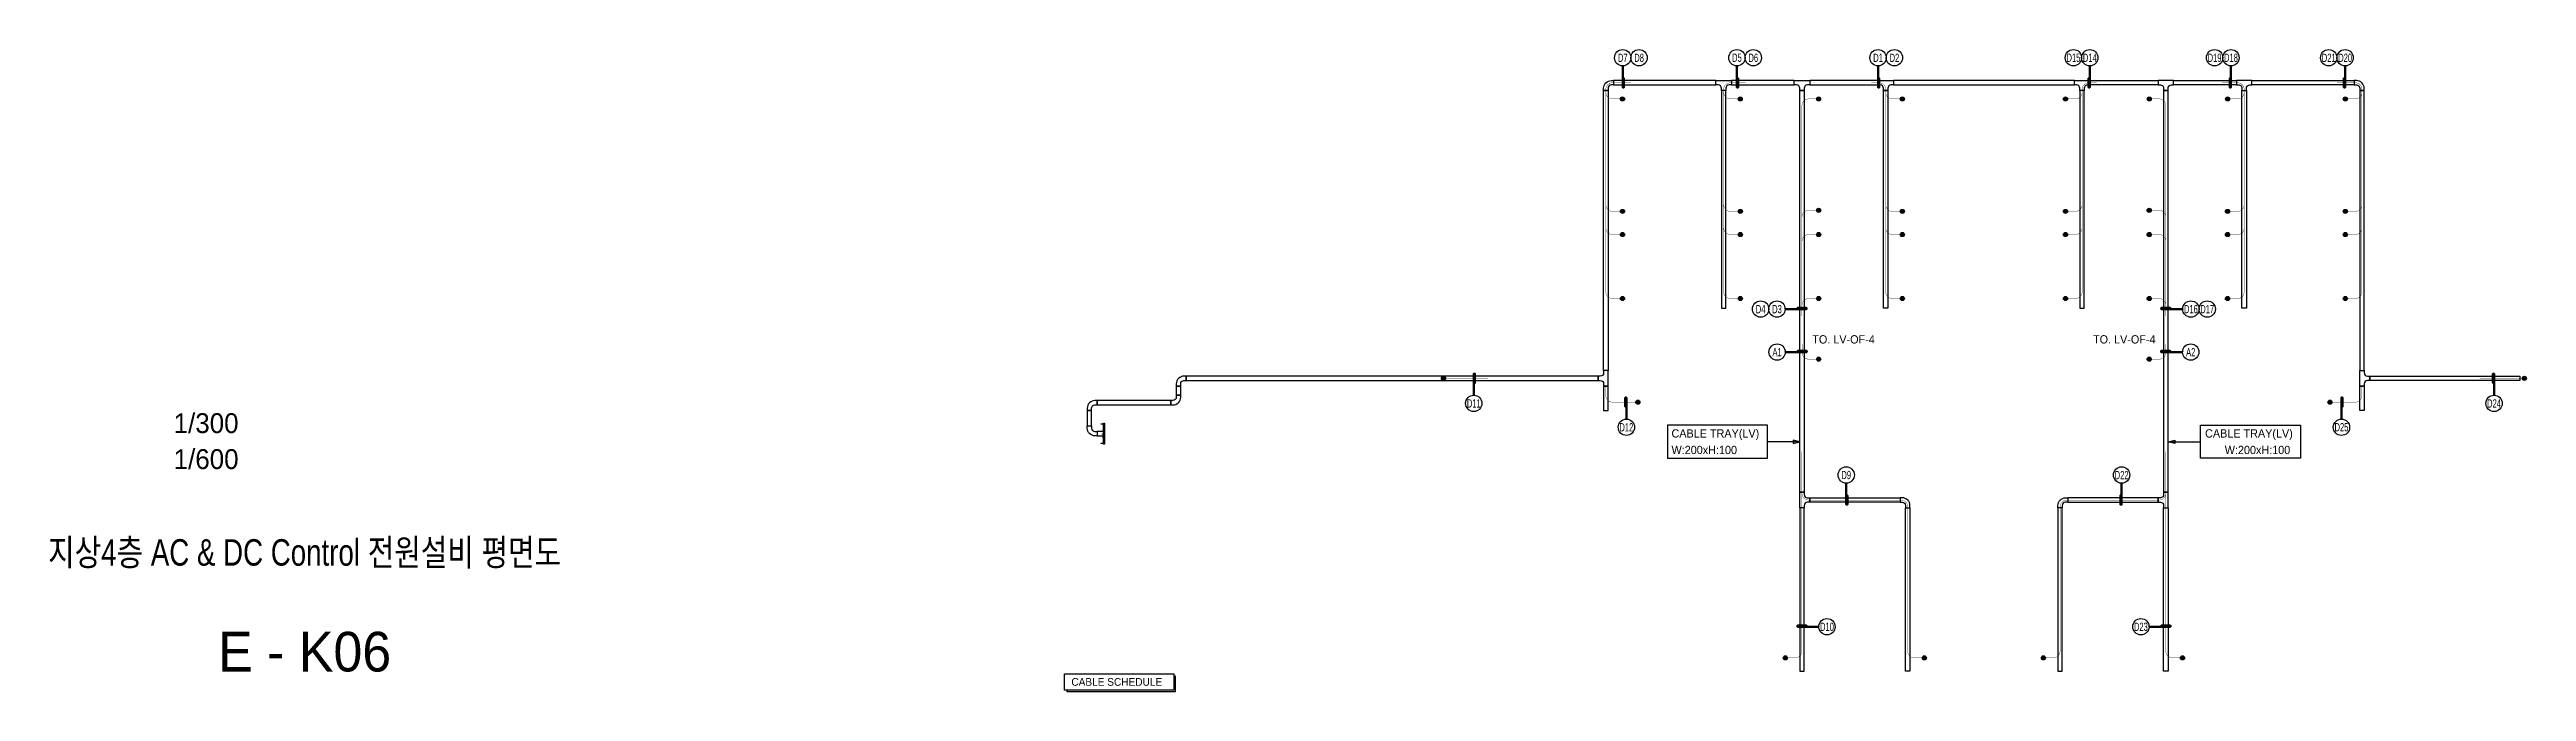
# Model space of a CAD drawing. Header units: millimetres. Extents: x 51585 to 374593, y 4425 to 1197630.
# Drawn here: x 221674 to 334069, y 745688 to 774786 of the extents above; entities that cross this region are included whole.
import ezdxf
from ezdxf.enums import TextEntityAlignment as Align

# ---------------------------------------------------------------- set-up
doc = ezdxf.new("R2010")
doc.units = ezdxf.units.MM
doc.header["$LTSCALE"] = 50
for name, color, linetype in [('-----26 Electrical Cable Tray_CONT', 3, 'Continuous'), ('-----29 Indicator', 1, 'Continuous'), ('-----30 Text', 2, 'Continuous'), ('-----41 Drawing Title', 2, 'Continuous'), ('-----42 Drawing Number', 2, 'Continuous'), ('-----43 Drawing Scale', 3, 'Continuous'), ('AC CONTROL CABLE', 4, 'Continuous'), ('DC CONTROL CABLE', 1, 'Continuous')]:
    doc.layers.add(name, color=color, linetype=linetype)
doc.styles.add('ELEC', font='')
doc.styles.add('X-PLAN$0$ELEC', font='malgun.ttf')
doc.styles.add('돋움', font='')
doc.styles.get('ELEC').set_extended_font_data('Dotum')
doc.styles.get('돋움').set_extended_font_data('Dotum')

msp = doc.modelspace()

# ---------------------------------------------------------------- texts
at = {"layer": '-----26 Electrical Cable Tray_CONT', "style": 'ELEC'}
for s, p in [('CABLE TRAY(LV)', (295274, 757385, 0)), ('CABLE TRAY(LV)', (319486, 757385, 0)), ('W:200xH:100', (295274, 756635, 0)), ('W:200xH:100', (320378, 756635, 0))]:
    msp.add_text(s, height=375, dxfattribs=at).set_placement(p, align=Align.MIDDLE_LEFT)
at = {"layer": '-----30 Text', "linetype": 'Continuous', "style": 'ELEC', "width": 0.7}
for s, p in [('D7', (293060, 774415, 0)), ('D8', (293802, 774415, 0)), ('D5', (298241, 774415, 0)), ('D6', (298984, 774415, 0)), ('D1', (304646, 774415, 0)), ('D2', (305388, 774415, 0)), ('D15', (313512, 774415, 0)), ('D14', (314254, 774415, 0)), ('D19', (319916, 774415, 0)), ('D18', (320659, 774415, 0)), ('D21', (325098, 774415, 0)), ('D20', (325840, 774415, 0)), ('D4', (299318, 763020)), ('D3', (300060, 763020)), ('D16', (318840, 763020)), ('D17', (319582, 763020)), ('A1', (300066, 761073)), ('A2', (318834, 761073)), ('D11', (286302, 758746, 0)), ('D24', (332598, 758746, 0)), ('D12', (293225, 757666, 0)), ('D25', (325675, 757666, 0)), ('D9', (303201, 755499, 0)), ('D22', (315699, 755499, 0)), ('D10', (302328, 748619, 0)), ('D23', (316572, 748619, 0))]:
    msp.add_text(s, height=375, dxfattribs=at).set_placement(p, align=Align.MIDDLE)
at = {"layer": '-----30 Text', "style": '돋움'}
for p in [(303080, 761649), (315820, 761649)]:
    msp.add_text('TO. LV-OF-4', height=375, dxfattribs=at).set_placement(p, align=Align.MIDDLE)
msp.add_text('CABLE SCHEDULE', height=350, dxfattribs=at).set_placement((268041, 745944))
at = {"layer": '-----41 Drawing Title', "style": 'ELEC', "width": 0.8}
msp.add_text('지상4층 AC & DC Control 전원설비 평면도', height=1200, dxfattribs=at).set_placement((233250, 751990), align=Align.MIDDLE_CENTER)
at = {"layer": '-----42 Drawing Number', "style": 'ELEC'}
msp.add_text('E - K06', height=1800, dxfattribs=at).set_placement((233250, 747490), align=Align.MIDDLE_CENTER)
at = {"layer": '-----43 Drawing Scale', "style": 'ELEC'}
for s, p in [('1/300', (228779, 757850)), ('1/600', (228779, 756220))]:
    msp.add_text(s, height=900, dxfattribs=at).set_placement(p, align=Align.MIDDLE_CENTER)
at = {"color": 0, "style": 'X-PLAN$0$ELEC', "width": 0.7}
msp.add_text('LV 트레이 건물용', height=50, rotation=90, dxfattribs=at).set_placement((269446, 757375), align=Align.MIDDLE_CENTER)

# ---------------------------------------------------------------- hatches: boundary and pattern name
at = {"layer": 'AC CONTROL CABLE', "linetype": 'Continuous'}
h = msp.add_hatch(color=256, dxfattribs=at)
edge = h.paths.add_edge_path()
edge.add_arc((301949, 760750), 93.6, 0, 360)
h = msp.add_hatch(color=256, dxfattribs=at)
edge = h.paths.add_edge_path()
edge.add_arc((316951, 760750), 93.6, 180, 540, ccw=False)
at = {"layer": 'DC CONTROL CABLE', "linetype": 'Continuous'}
h = msp.add_hatch(color=256, dxfattribs=at)
edge = h.paths.add_edge_path()
edge.add_arc((293048, 772550), 93.6, 0, 360)
h = msp.add_hatch(color=256, dxfattribs=at)
edge = h.paths.add_edge_path()
edge.add_arc((298393, 772550), 93.6, 0, 360)
h = msp.add_hatch(color=256, dxfattribs=at)
edge = h.paths.add_edge_path()
edge.add_arc((301948, 772550), 93.6, 0, 360)
h = msp.add_hatch(color=256, dxfattribs=at)
edge = h.paths.add_edge_path()
edge.add_arc((305748, 772550), 93.6, 0, 360)
h = msp.add_hatch(color=256, dxfattribs=at)
edge = h.paths.add_edge_path()
edge.add_arc((313152, 772550), 93.6, 180, 540, ccw=False)
h = msp.add_hatch(color=256, dxfattribs=at)
edge = h.paths.add_edge_path()
edge.add_arc((316952, 772550), 93.6, 180, 540, ccw=False)
h = msp.add_hatch(color=256, dxfattribs=at)
edge = h.paths.add_edge_path()
edge.add_arc((320507, 772550), 93.6, 180, 540, ccw=False)
h = msp.add_hatch(color=256, dxfattribs=at)
edge = h.paths.add_edge_path()
edge.add_arc((325852, 772550), 93.6, 180, 540, ccw=False)
h = msp.add_hatch(color=256, dxfattribs=at)
edge = h.paths.add_edge_path()
edge.add_arc((293049, 767450), 93.6, 0, 360)
h = msp.add_hatch(color=256, dxfattribs=at)
edge = h.paths.add_edge_path()
edge.add_arc((298394, 767450), 93.6, 0, 360)
h = msp.add_hatch(color=256, dxfattribs=at)
edge = h.paths.add_edge_path()
edge.add_arc((301949, 767500), 93.6, 0, 360)
h = msp.add_hatch(color=256, dxfattribs=at)
edge = h.paths.add_edge_path()
edge.add_arc((305749, 767450), 93.6, 0, 360)
h = msp.add_hatch(color=256, dxfattribs=at)
edge = h.paths.add_edge_path()
edge.add_arc((313151, 767450), 93.6, 180, 540, ccw=False)
h = msp.add_hatch(color=256, dxfattribs=at)
edge = h.paths.add_edge_path()
edge.add_arc((316951, 767500), 93.6, 180, 540, ccw=False)
h = msp.add_hatch(color=256, dxfattribs=at)
edge = h.paths.add_edge_path()
edge.add_arc((320506, 767450), 93.6, 180, 540, ccw=False)
h = msp.add_hatch(color=256, dxfattribs=at)
edge = h.paths.add_edge_path()
edge.add_arc((325851, 767450), 93.6, 180, 540, ccw=False)
h = msp.add_hatch(color=256, dxfattribs=at)
edge = h.paths.add_edge_path()
edge.add_arc((293049, 766400), 93.6, 0, 360)
h = msp.add_hatch(color=256, dxfattribs=at)
edge = h.paths.add_edge_path()
edge.add_arc((298394, 766400), 93.6, 0, 360)
h = msp.add_hatch(color=256, dxfattribs=at)
edge = h.paths.add_edge_path()
edge.add_arc((301949, 766400), 93.6, 0, 360)
h = msp.add_hatch(color=256, dxfattribs=at)
edge = h.paths.add_edge_path()
edge.add_arc((305749, 766400), 93.6, 0, 360)
h = msp.add_hatch(color=256, dxfattribs=at)
edge = h.paths.add_edge_path()
edge.add_arc((313151, 766400), 93.6, 180, 540, ccw=False)
h = msp.add_hatch(color=256, dxfattribs=at)
edge = h.paths.add_edge_path()
edge.add_arc((316951, 766400), 93.6, 180, 540, ccw=False)
h = msp.add_hatch(color=256, dxfattribs=at)
edge = h.paths.add_edge_path()
edge.add_arc((320506, 766400), 93.6, 180, 540, ccw=False)
h = msp.add_hatch(color=256, dxfattribs=at)
edge = h.paths.add_edge_path()
edge.add_arc((325851, 766400), 93.6, 180, 540, ccw=False)
h = msp.add_hatch(color=256, dxfattribs=at)
edge = h.paths.add_edge_path()
edge.add_arc((293049, 763500), 93.6, 0, 360)
h = msp.add_hatch(color=256, dxfattribs=at)
edge = h.paths.add_edge_path()
edge.add_arc((298394, 763500), 93.6, 0, 360)
h = msp.add_hatch(color=256, dxfattribs=at)
edge = h.paths.add_edge_path()
edge.add_arc((301949, 763500), 93.6, 0, 360)
h = msp.add_hatch(color=256, dxfattribs=at)
edge = h.paths.add_edge_path()
edge.add_arc((305749, 763500), 93.6, 0, 360)
h = msp.add_hatch(color=256, dxfattribs=at)
edge = h.paths.add_edge_path()
edge.add_arc((313151, 763500), 93.6, 180, 540, ccw=False)
h = msp.add_hatch(color=256, dxfattribs=at)
edge = h.paths.add_edge_path()
edge.add_arc((316951, 763500), 93.6, 180, 540, ccw=False)
h = msp.add_hatch(color=256, dxfattribs=at)
edge = h.paths.add_edge_path()
edge.add_arc((320506, 763500), 93.6, 180, 540, ccw=False)
h = msp.add_hatch(color=256, dxfattribs=at)
edge = h.paths.add_edge_path()
edge.add_arc((325851, 763500), 93.6, 180, 540, ccw=False)
h = msp.add_hatch(color=256, dxfattribs=at)
edge = h.paths.add_edge_path()
edge.add_arc((284925, 759880), 93.6, 180, 540, ccw=False)
h = msp.add_hatch(color=256, dxfattribs=at)
edge = h.paths.add_edge_path()
edge.add_arc((333975, 759880), 93.6, 0, 360)
h = msp.add_hatch(color=256, dxfattribs=at)
edge = h.paths.add_edge_path()
edge.add_arc((293749, 758800), 93.6, 0, 360)
h = msp.add_hatch(color=256, dxfattribs=at)
edge = h.paths.add_edge_path()
edge.add_arc((325151, 758800), 93.6, 180, 540, ccw=False)
h = msp.add_hatch(color=256, dxfattribs=at)
edge = h.paths.add_edge_path()
edge.add_arc((300440, 747208), 93.6, 180, 540, ccw=False)
h = msp.add_hatch(color=256, dxfattribs=at)
edge = h.paths.add_edge_path()
edge.add_arc((306750, 747208), 93.6, 0, 360)
h = msp.add_hatch(color=256, dxfattribs=at)
edge = h.paths.add_edge_path()
edge.add_arc((312150, 747208), 93.6, 180, 540, ccw=False)
h = msp.add_hatch(color=256, dxfattribs=at)
edge = h.paths.add_edge_path()
edge.add_arc((318460, 747208), 93.6, 0, 360)

# ---------------------------------------------------------------- linework, layer by layer
at = {"layer": '-----26 Electrical Cable Tray_CONT', "elevation": 0}
for points in [[(292544, 773181, 0.4142136), (292394, 773031), (292394, 772931), (292194, 772931), (292194, 773031, -0.4142136), (292544, 773381), (292644, 773381), (292644, 773181)], [(297290, 773181), (297290, 773381), (297990, 773381), (297990, 773181), (297890, 773181, 0.4142136), (297740, 773031), (297740, 772931), (297540, 772931), (297540, 773031, 0.4142136), (297390, 773181)], [(300844, 773181), (300844, 773381), (301544, 773381), (301544, 773181), (301444, 773181, 0.4142136), (301294, 773031), (301294, 772931), (301094, 772931), (301094, 773031, 0.4142136), (300944, 773181)], [(304644, 773181), (304644, 773381), (305344, 773381), (305344, 773181), (305244, 773181, 0.4142136), (305094, 773031), (305094, 772931), (304894, 772931), (304894, 773031, 0.4142136), (304744, 773181)], [(313556, 773181), (313556, 773381), (314256, 773381), (314256, 773181), (314156, 773181, 0.4142136), (314006, 773031), (314006, 772931), (313806, 772931), (313806, 773031, 0.4142136), (313656, 773181)], [(318056, 773181), (318056, 773381), (317356, 773381), (317356, 773181), (317456, 773181, -0.4142136), (317606, 773031), (317606, 772931), (317806, 772931), (317806, 773031, -0.4142136), (317956, 773181)], [(321610, 773181), (321610, 773381), (320910, 773381), (320910, 773181), (321010, 773181, -0.4142136), (321160, 773031), (321160, 772931), (321360, 772931), (321360, 773031, -0.4142136), (321510, 773181)], [(326356, 773181, -0.4142136), (326506, 773031), (326506, 772931), (326706, 772931), (326706, 773031, 0.4142136), (326356, 773381), (326256, 773381), (326256, 773181)], [(273002, 759630, -0.4142136), (273152, 759780), (273252, 759780), (273252, 759980), (273152, 759980, 0.4142136), (272802, 759630), (272802, 759530), (273002, 759530)], [(292194, 759530), (292394, 759530), (292394, 760230), (292194, 760230), (292194, 760130, -0.4142136), (292044, 759980), (291944, 759980), (291944, 759780), (292044, 759780, -0.4142136), (292194, 759630)], [(326706, 759530), (326506, 759530), (326506, 760230), (326706, 760230), (326706, 760130, 0.4142136), (326856, 759980), (326956, 759980), (326956, 759780), (326856, 759780, 0.4142136), (326706, 759630)], [(268962, 758525, -0.4142136), (269112, 758675), (269212, 758675), (269212, 758875), (269112, 758875, 0.4142136), (268762, 758525), (268762, 758425), (268962, 758425)], [(272802, 759025, -0.4142136), (272652, 758875), (272552, 758875), (272552, 758675), (272652, 758675, 0.4142136), (273002, 759025), (273002, 759125), (272802, 759125)], [(268962, 757625, 0.4142136), (269112, 757475), (269212, 757475), (269212, 757275), (269112, 757275, -0.4142136), (268762, 757625), (268762, 757725), (268962, 757725)], [(301294, 754015), (301094, 754015), (301094, 754715), (301294, 754715), (301294, 754615, 0.4142136), (301444, 754465), (301544, 754465), (301544, 754265), (301444, 754265, 0.4142136), (301294, 754115)], [(305745, 754265, -0.4142136), (305895, 754115), (305895, 754015), (306095, 754015), (306095, 754115, 0.4142136), (305745, 754465), (305645, 754465), (305645, 754265)], [(313155, 754265, 0.4142136), (313005, 754115), (313005, 754015), (312805, 754015), (312805, 754115, -0.4142136), (313155, 754465), (313255, 754465), (313255, 754265)], [(317606, 754015), (317806, 754015), (317806, 754715), (317606, 754715), (317606, 754615, -0.4142136), (317456, 754465), (317356, 754465), (317356, 754265), (317456, 754265, -0.4142136), (317606, 754115)]]:
    msp.add_lwpolyline(points, format="xyb", close=True, dxfattribs=at)
for points in [[(297290, 773181), (297290, 773381), (292644, 773381), (292644, 773181)], [(300844, 773181), (300844, 773381), (297990, 773381), (297990, 773181)], [(304644, 773181), (304644, 773381), (301544, 773381), (301544, 773181)], [(313556, 773181), (313556, 773381), (305344, 773381), (305344, 773181)], [(314256, 773181), (314256, 773381), (317356, 773381), (317356, 773181)], [(318056, 773181), (318056, 773381), (320910, 773381), (320910, 773181)], [(321610, 773181), (321610, 773381), (326256, 773381), (326256, 773181)], [(292394, 760230), (292194, 760230), (292194, 772931), (292394, 772931)], [(297540, 763067), (297740, 763067), (297740, 772931), (297540, 772931)], [(301294, 754715), (301094, 754715), (301094, 772931), (301294, 772931)], [(305094, 763067), (304894, 763067), (304894, 772931), (305094, 772931)], [(313806, 763067), (314006, 763067), (314006, 772931), (313806, 772931)], [(317606, 754715), (317806, 754715), (317806, 772931), (317606, 772931)], [(321360, 763067), (321160, 763067), (321160, 772931), (321360, 772931)], [(326506, 760230), (326706, 760230), (326706, 772931), (326506, 772931)], [(273252, 759980), (273252, 759780), (291944, 759780), (291944, 759980)], [(333761, 759980), (333761, 759780), (326956, 759780), (326956, 759980)], [(269212, 758875), (269212, 758675), (272552, 758675), (272552, 758875)], [(273002, 759530), (272802, 759530), (272802, 759125), (273002, 759125)], [(292194, 758419), (292394, 758419), (292394, 759530), (292194, 759530)], [(326706, 758419), (326506, 758419), (326506, 759530), (326706, 759530)], [(268962, 758425), (268762, 758425), (268762, 757725), (268962, 757725)], [(269500, 757275), (269500, 757475), (269212, 757475), (269212, 757275)], [(301544, 754265), (301544, 754465), (305645, 754465), (305645, 754265)], [(317356, 754265), (317356, 754465), (313255, 754465), (313255, 754265)], [(301094, 746606), (301294, 746606), (301294, 754013), (301094, 754013)], [(306095, 746607), (305895, 746607), (305895, 754015), (306095, 754015)], [(312805, 746607), (313005, 746607), (313005, 754015), (312805, 754015)], [(317806, 746606), (317606, 746606), (317606, 754013), (317806, 754013)]]:
    msp.add_lwpolyline(points, close=True, dxfattribs=at)
at = {"layer": '-----29 Indicator', "color": 1}
for p, q in [((301094, 757010), (299623, 757010)), ((301094, 757010), (300794, 757085)), ((300794, 757085), (300794, 756935)), ((300794, 756935), (301094, 757010)), ((317806, 757010), (318106, 757085)), ((318106, 756935), (317806, 757010)), ((317806, 757010), (319277, 757010)), ((318106, 757085), (318106, 756935))]:
    msp.add_line(p, q, dxfattribs=at)
at = {"layer": '-----29 Indicator', "lineweight": 100, "elevation": 0}
for points in [[(293060, 774044), (293060, 774044), (293060, 773073), (293113, 773073), (293113, 773488), (293024, 773488)], [(298241, 774044), (298241, 774044), (298241, 773073), (298295, 773073), (298295, 773488), (298206, 773488)], [(304646, 774044), (304646, 774044), (304646, 773073), (304699, 773073), (304699, 773488), (304610, 773488)], [(314254, 774044), (314254, 774044), (314254, 773073), (314201, 773073), (314201, 773488), (314290, 773488)], [(320659, 774044), (320659, 774044), (320659, 773073), (320605, 773073), (320605, 773488), (320694, 773488)], [(325840, 774044), (325840, 774044), (325840, 773073), (325787, 773073), (325787, 773488), (325876, 773488)], [(300431, 763020), (300431, 763020), (301402, 763020), (301402, 763073), (300987, 763073), (300987, 762984)], [(318469, 763020), (318469, 763020), (317498, 763020), (317498, 763073), (317913, 763073), (317913, 762984)], [(286302, 759117), (286302, 759117), (286302, 760088), (286356, 760088), (286356, 759672), (286267, 759672)], [(332598, 759117), (332598, 759117), (332598, 760088), (332544, 760088), (332544, 759672), (332633, 759672)], [(293225, 758037), (293225, 758037), (293225, 759008), (293172, 759008), (293172, 758592), (293261, 758592)], [(325675, 758037), (325675, 758037), (325675, 759008), (325728, 759008), (325728, 758592), (325639, 758592)], [(303201, 755127), (303201, 755127), (303201, 754157), (303254, 754157), (303254, 754572), (303165, 754572)], [(315699, 755127), (315699, 755127), (315699, 754157), (315646, 754157), (315646, 754572), (315735, 754572)], [(301957, 748619), (301957, 748619), (300987, 748619), (300987, 748673), (301402, 748673), (301402, 748584)], [(316943, 748619), (316943, 748619), (317913, 748619), (317913, 748673), (317498, 748673), (317498, 748584)]]:
    msp.add_lwpolyline(points, dxfattribs=at)
at = {"layer": '-----29 Indicator', "lineweight": 100}
for points in [[(300437, 761073), (300437, 761073), (301408, 761073), (301408, 761126), (300992, 761126), (300992, 761037)], [(318463, 761073), (318463, 761073), (317492, 761073), (317492, 761126), (317908, 761126), (317908, 761037)]]:
    msp.add_lwpolyline(points, dxfattribs=at)
at = {"layer": '-----29 Indicator', "color": 1, "elevation": 0}
for points in [[(295086, 757760), (295086, 756260), (299623, 756260), (299623, 757760)], [(323814, 757760), (323814, 756260), (319277, 756260), (319277, 757760)]]:
    msp.add_lwpolyline(points, close=True, dxfattribs=at)
at = {"layer": '-----29 Indicator'}
msp.add_lwpolyline([(267736, 746486), (272695, 746486), (272695, 745751), (267736, 745751)], close=True, dxfattribs=at)
msp.add_lwpolyline([(267834, 745751), (267834, 745688), (272765, 745688), (272765, 746374), (272695, 746374)], dxfattribs=at)
for centre in [(293060, 774415, 0), (293802, 774415, 0), (298241, 774415, 0), (298984, 774415, 0), (304646, 774415, 0), (305388, 774415, 0), (313512, 774415, 0), (314254, 774415, 0), (319916, 774415, 0), (320659, 774415, 0), (325098, 774415, 0), (325840, 774415, 0), (299318, 763020), (300060, 763020), (318840, 763020), (319582, 763020), (300066, 761073), (318834, 761073), (286302, 758746, 0), (332598, 758746, 0), (293225, 757666, 0), (325675, 757666, 0), (303201, 755499, 0), (315699, 755499, 0), (302328, 748619, 0), (316572, 748619, 0)]:
    msp.add_circle(centre, 371, dxfattribs=at)
at = {"color": 0, "elevation": 0}
for points in [[(269400, 757800), (269400, 757825), (269500, 757825), (269500, 756925), (269400, 756925), (269400, 756950)], [(269500, 757850), (269550, 757850), (269550, 756900), (269500, 756900), (269500, 757850)]]:
    msp.add_lwpolyline(points, dxfattribs=at)
at = {"layer": 'AC CONTROL CABLE', "linetype": 'Continuous'}
for points in [[(301200, 761866, 0, 202, 0), (301200, 761416, 0, 0, 0), (301200, 761325, 0, 0, 0)], [(317700, 761866, 0, 202, 0), (317700, 761416, 0, 0, 0), (317700, 761325, 0, 0, 0)]]:
    msp.add_lwpolyline(points, format="xyseb", dxfattribs=at)
at = {"layer": 'AC CONTROL CABLE', "linetype": 'Continuous', "const_width": 15}
for points in [[(301949, 760750), (301500, 760750, -0.4142136), (301200, 761050), (301200, 761416)], [(316951, 760750), (317400, 760750, 0.4142136), (317700, 761050), (317700, 761416)]]:
    msp.add_lwpolyline(points, format="xyb", dxfattribs=at)
at = {"layer": 'AC CONTROL CABLE', "linetype": 'Continuous'}
for centre in [(301949, 760750, 0), (316951, 760750, 0)]:
    msp.add_circle(centre, 93.8, dxfattribs=at)
at = {"layer": 'DC CONTROL CABLE', "linetype": 'Continuous', "const_width": 15, "elevation": 0}
for points in [[(293049, 763500), (292594, 763500, -0.4142136), (292294, 763800), (292294, 772981, -0.4142136), (292594, 773281), (293432, 773281)], [(298394, 763500), (297940, 763500, -0.4142136), (297640, 763800), (297640, 772981, 0), (297640, 772981, -0.4142136), (297940, 773281), (298638, 773281)], [(305749, 763500), (305294, 763500, -0.4142136), (304994, 763800), (304994, 772981, 0.4142136), (304694, 773281), (304337, 773281)], [(313151, 763500), (313606, 763500, 0.4142136), (313906, 763800), (313906, 772981, -0.4142136), (314206, 773281), (314563, 773281)], [(320506, 763500), (320960, 763500, 0.4142136), (321260, 763800), (321260, 772981, 0), (321260, 772981, 0.4142136), (320960, 773281), (320262, 773281)], [(325851, 763500), (326306, 763500, 0.4142136), (326606, 763800), (326606, 772981, 0.4142136), (326306, 773281), (325468, 773281)], [(301948, 772550), (301494, 772550, 0.4142136), (301194, 772250), (301194, 762706, 0)], [(316952, 772550), (317406, 772550, -0.4142136), (317706, 772250), (317706, 762706, 0)], [(293049, 767450), (292595, 767450, -0.4142136), (292295, 767750), (292295, 767750)], [(298394, 767450), (297941, 767450, -0.4142136), (297641, 767750), (297641, 767750)], [(305749, 767450), (305295, 767450, -0.4142136), (304995, 767750), (304995, 767750)], [(313151, 767450), (313605, 767450, 0.4142136), (313905, 767750), (313905, 767750)], [(320506, 767450), (320959, 767450, 0.4142136), (321259, 767750), (321259, 767750)], [(325851, 767450), (326305, 767450, 0.4142136), (326605, 767750), (326605, 767750)], [(293049, 766400), (292595, 766400, -0.4142136), (292295, 766700), (292295, 766700)], [(298394, 766400), (297941, 766400, -0.4142136), (297641, 766700), (297641, 766700)], [(305749, 766400), (305295, 766400, -0.4142136), (304995, 766700), (304995, 766700)], [(313151, 766400), (313605, 766400, 0.4142136), (313905, 766700), (313905, 766700)], [(320506, 766400), (320959, 766400, 0.4142136), (321259, 766700), (321259, 766700)], [(325851, 766400), (326305, 766400, 0.4142136), (326605, 766700), (326605, 766700)], [(301949, 763500), (301495, 763500, 0.4142136), (301195, 763200), (301195, 763200)], [(316951, 763500), (317405, 763500, -0.4142136), (317705, 763200), (317705, 763200)], [(293749, 758800), (292594, 758800, -0.4142136), (292294, 759100), (292294, 759520)], [(325151, 758800), (326306, 758800, 0.4142136), (326606, 759100), (326606, 759520)], [(306750, 747208), (306295, 747208, -0.4142136), (305995, 747508), (305995, 754065, 0.4142136), (305695, 754365), (301494, 754365, -0.4142136), (301194, 754665), (301194, 756560)], [(312150, 747208), (312605, 747208, 0.4142136), (312905, 747508), (312905, 754065, -0.4142136), (313205, 754365), (317406, 754365, 0.4142136), (317706, 754665), (317706, 756560)], [(300440, 747208), (300894, 747208, 0.4142136), (301194, 747508), (301194, 754665)], [(318460, 747208), (318006, 747208, -0.4142136), (317706, 747508), (317706, 754665)]]:
    msp.add_lwpolyline(points, format="xyb", dxfattribs=at)
at = {"layer": 'DC CONTROL CABLE', "linetype": 'Continuous', "elevation": 0}
for points in [[(293882, 773281, 0, 202, 0), (293432, 773281, 0, 0, 0), (293230, 773281, 0, 0, 0)], [(299088, 773281, 0, 202, 0), (298638, 773281, 0, 0, 0), (298437, 773281, 0, 0, 0)], [(303887, 773281, 0, 202, 0), (304337, 773281, 0, 0, 0), (304539, 773281, 0, 0, 0)], [(315013, 773281, 0, 202, 0), (314563, 773281, 0, 0, 0), (314361, 773281, 0, 0, 0)], [(319812, 773281, 0, 202, 0), (320262, 773281, 0, 0, 0), (320463, 773281, 0, 0, 0)], [(325018, 773281, 0, 202, 0), (325468, 773281, 0, 0, 0), (325670, 773281, 0, 0, 0)], [(301194, 762256, 0, 202, 0), (301194, 762706, 0, 0, 0), (301194, 764001, 0, 0, 0)], [(317706, 762256, 0, 202, 0), (317706, 762706, 0, 0, 0), (317706, 764001, 0, 0, 0)], [(287398, 759880, 0, 202, 0), (286948, 759880, 0, 0, 0), (286701, 759880, 0, 0, 0)], [(292294, 759970, 0, 202, 0), (292294, 759520, 0, 0, 0), (292294, 759274, 0, 0, 0)], [(326606, 759970, 0, 202, 0), (326606, 759520, 0, 0, 0), (326606, 759274, 0, 0, 0)], [(331502, 759880, 0, 202, 0), (331952, 759880, 0, 0, 0), (332199, 759880, 0, 0, 0)], [(301194, 757010, 0, 202, 0), (301194, 756560, 0, 0, 0), (301194, 756313, 0, 0, 0)], [(317706, 757010, 0, 202, 0), (317706, 756560, 0, 0, 0), (317706, 756313, 0, 0, 0)]]:
    msp.add_lwpolyline(points, format="xyseb", dxfattribs=at)
at = {"layer": 'DC CONTROL CABLE', "linetype": 'Continuous', "const_width": 15}
for points in [[(293048, 772550), (292594, 772550, -0.4142136), (292294, 772850), (292294, 772850)], [(298393, 772550), (297940, 772550, -0.4142136), (297640, 772850), (297640, 772850)], [(305748, 772550), (305294, 772550, -0.4142136), (304994, 772850), (304994, 772850)], [(313152, 772550), (313606, 772550, 0.4142136), (313906, 772850), (313906, 772850)], [(320507, 772550), (320960, 772550, 0.4142136), (321260, 772850), (321260, 772850)], [(325852, 772550), (326306, 772550, 0.4142136), (326606, 772850), (326606, 772850)], [(301949, 767500), (301495, 767500, 0.4142136), (301195, 767200), (301195, 767200)], [(316951, 767500), (317405, 767500, -0.4142136), (317705, 767200), (317705, 767200)], [(301949, 766400), (301495, 766400, 0.4142136), (301195, 766100), (301195, 766100)], [(316951, 766400), (317405, 766400, -0.4142136), (317705, 766100), (317705, 766100)]]:
    msp.add_lwpolyline(points, format="xyb", dxfattribs=at)
at = {"layer": 'DC CONTROL CABLE', "linetype": 'Continuous', "const_width": 15, "elevation": 0}
for points in [[(284925, 759880), (286948, 759880)], [(333975, 759880), (331952, 759880)]]:
    msp.add_lwpolyline(points, dxfattribs=at)
at = {"layer": 'DC CONTROL CABLE', "linetype": 'Continuous'}
for centre in [(293048, 772550), (298393, 772550), (301948, 772550), (305748, 772550), (313152, 772550), (316952, 772550), (320507, 772550), (325852, 772550), (293049, 767450), (298394, 767450), (301949, 767500), (305749, 767450), (313151, 767450), (316951, 767500), (320506, 767450), (325851, 767450), (293049, 766400), (298394, 766400), (301949, 766400), (305749, 766400), (313151, 766400), (316951, 766400), (320506, 766400), (325851, 766400), (293049, 763500, 0), (298394, 763500, 0), (301949, 763500, 0), (305749, 763500, 0), (313151, 763500, 0), (316951, 763500, 0), (320506, 763500, 0), (325851, 763500, 0), (284925, 759880, 0), (333975, 759880, 0), (293749, 758800, 0), (325151, 758800, 0), (300440, 747208, 0), (306750, 747208, 0), (312150, 747208, 0), (318460, 747208, 0)]:
    msp.add_circle(centre, 93.8, dxfattribs=at)

msp.set_redraw_order([(e.dxf.handle, doc.entitydb.next_handle()) for e in msp.query("TEXT MTEXT ATTDEF DIMENSION ARC_DIMENSION")])  # texts and dimensions are drawn at this point

doc.saveas('drawing.dxf')
